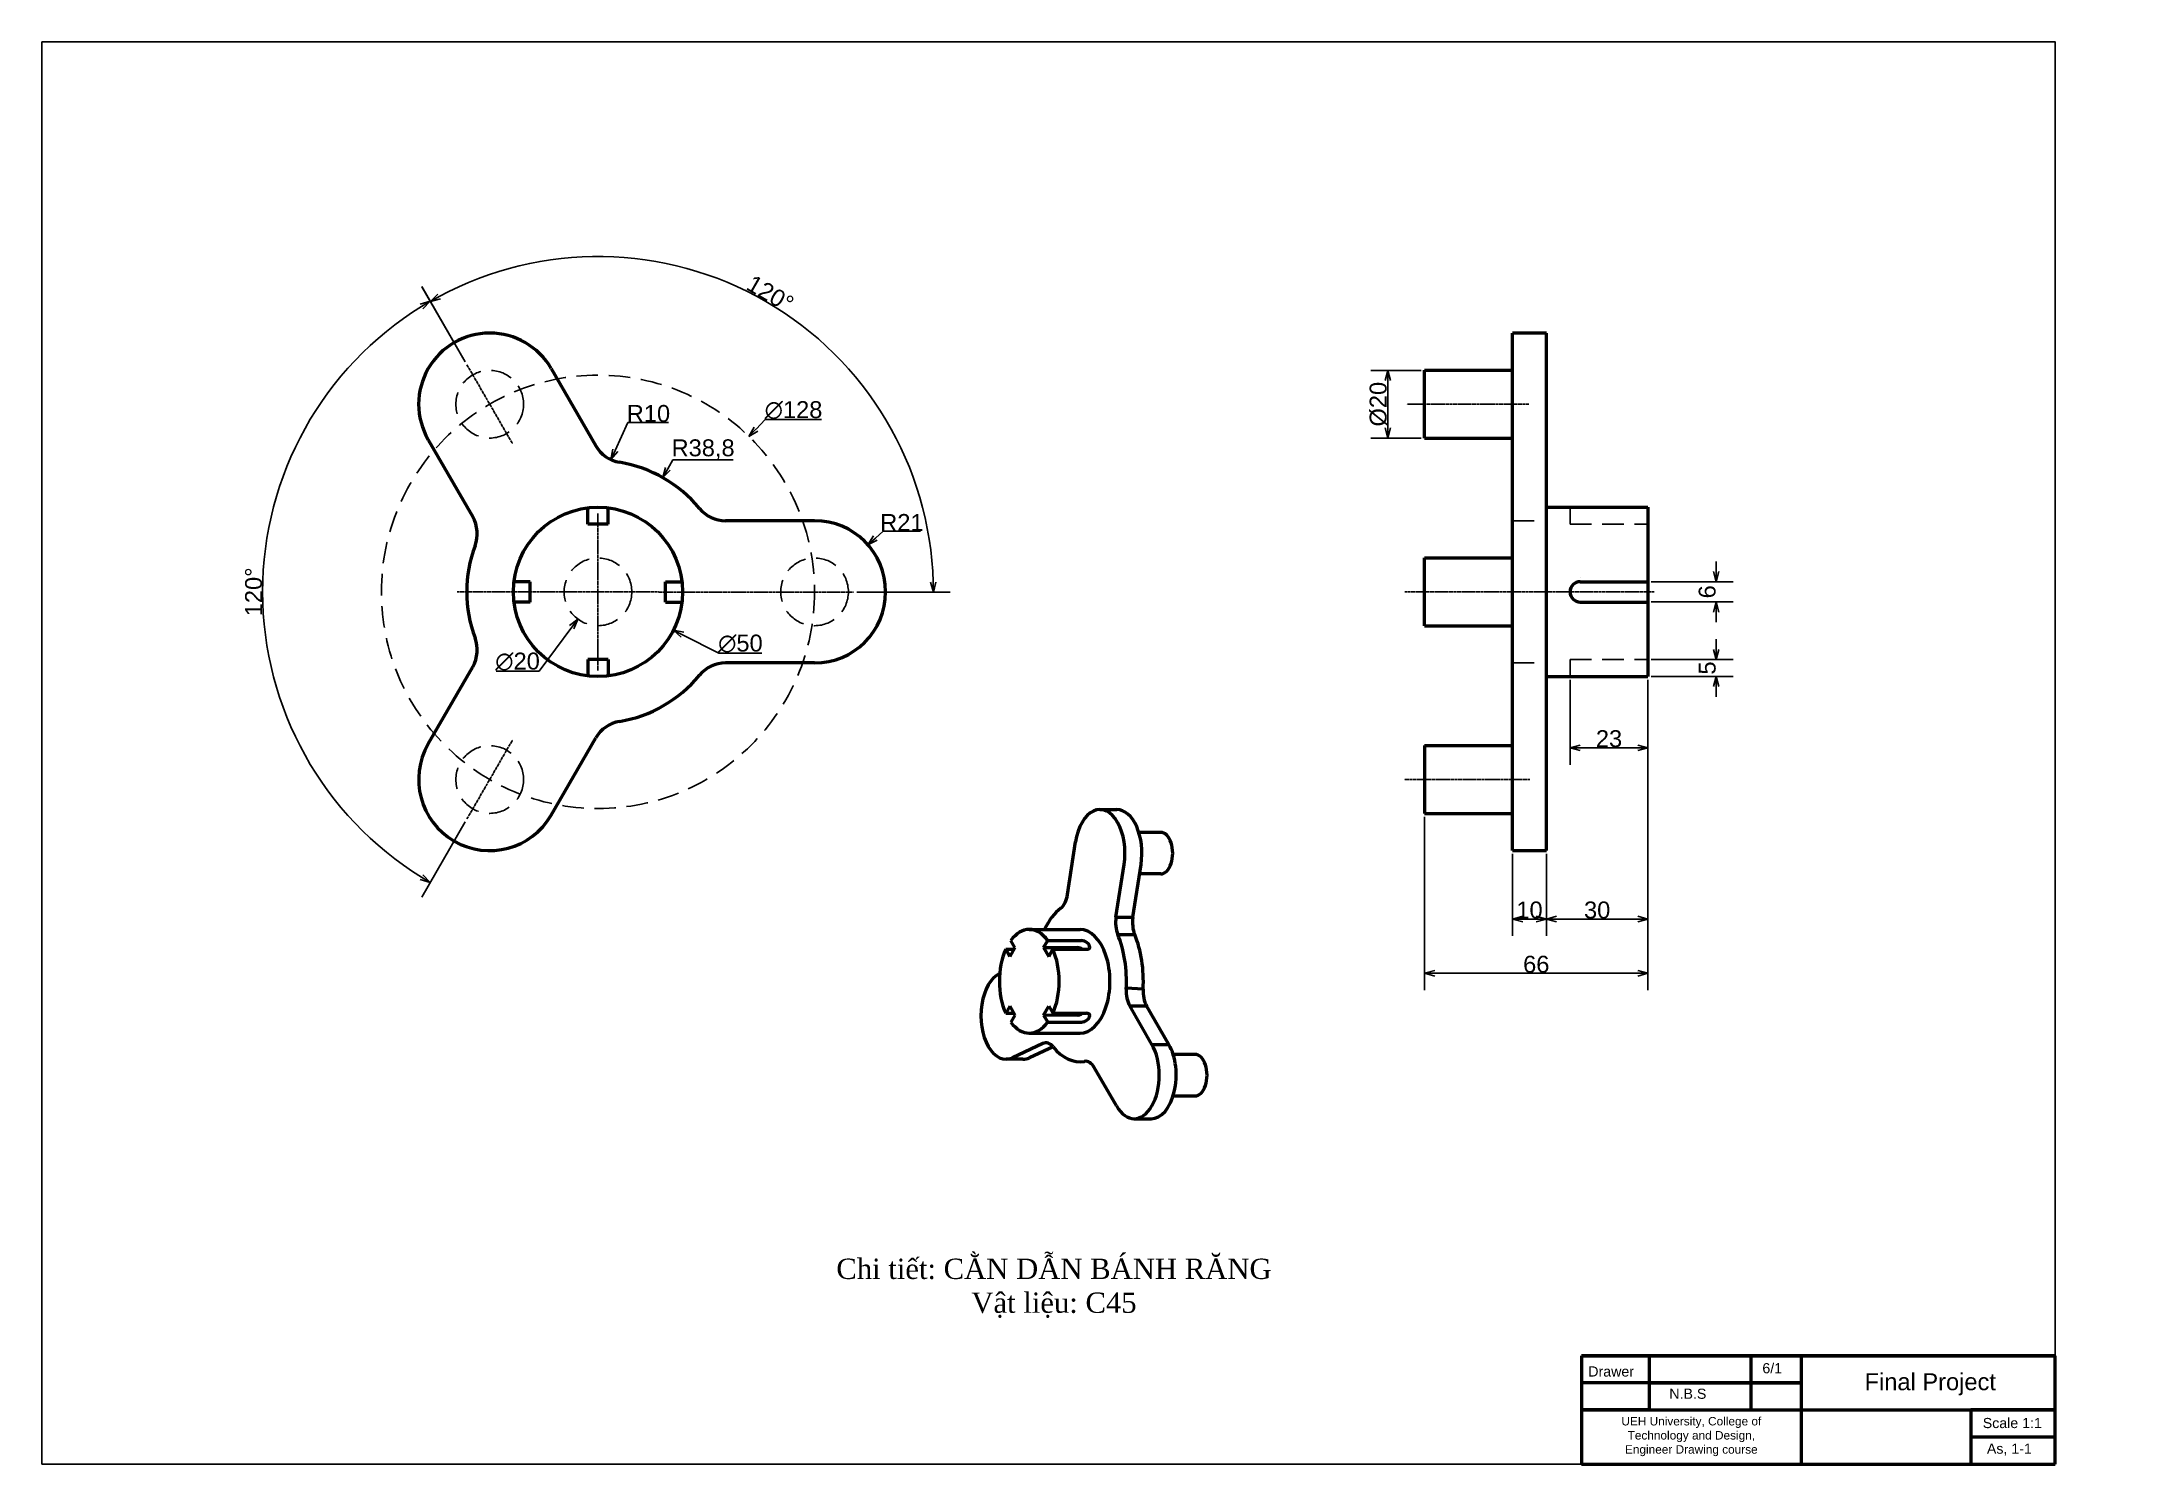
# Model space of a CAD drawing. Header units: inches. Extents: x 632 to 5727, y -9589 to -3994.
# Drawn here: x 1527 to 2147, y -6320 to -5900 of the extents above; entities that cross this region are included whole.
import ezdxf

# ---------------------------------------------------------------- set-up
doc = ezdxf.new("R2010")
doc.units = ezdxf.units.IN
doc.header["$MEASUREMENT"] = 0
doc.linetypes.add('CENTER2', pattern=[1.125, 0.75, -0.125, 0.125, -0.125])
doc.linetypes.add('DASHED2', pattern=[9.525, 6.35, -3.175])
for name, color, linetype, lineweight, plot in [('center line', 5, 'CENTER2', 25, False), ('Dimension line', 3, 'Continuous', 25, False), ('hidden line', 10, 'DASHED2', 25, False), ('visible line', 7, 'Continuous', 50, False)]:
    doc.layers.add(name, color=color, linetype=linetype, lineweight=lineweight, plot=plot)
doc.styles.get("Standard").update_dxf_attribs({"font": 'arial.ttf'})
doc.dimstyles.new('ISO A3', dxfattribs={"dimtxt": 5, "dimasz": 3, "dimexe": 5, "dimexo": 1, "dimgap": 0.09, "dimtad": 1, "dimtoh": 1, "dimdec": 0, "dimzin": 0, "dimdsep": 46, "dimtxsty": 'Standard', "dimblk": 'OPEN30', "dimcen": 0.09, "dimclrd": 256, "dimclre": 256, "dimadec": 0, "dimazin": 0, "dimtfac": 1, "dimtdec": 0, "dimtofl": 0, "dimtmove": 0, "dimatfit": 3, "dimldrblk": 'OPEN30', "dimfxl": 1, "dimtolj": 1, "dimtzin": 0, "dimarcsym": 0})

msp = doc.modelspace()

# ---------------------------------------------------------------- texts
at = {"color": 1, "insert": (1762.60178, -6259.29666), "char_height": 6, "attachment_point": 1}
msp.add_mtext_dynamic_manual_height_columns('\\pxqc;{\\fTimes New Roman|b0|i0|c0|p18;\\C256;Chi tiết: CẰN DẪN BÁNH RĂNG\\PVật liệu: C45}', width=127.0713896, gutter_width=1, heights=[0], dxfattribs=at)
at = {"layer": 'Dimension line', "insert": (1984.04839, -6291.11662), "char_height": 3, "attachment_point": 1}
msp.add_mtext_dynamic_manual_height_columns('{\\C0;Drawer}', width=33.9958744, gutter_width=25, heights=[2.28621], dxfattribs=at)
at = {"layer": 'visible line', "attachment_point": 1}
for s, width, heights, insert, char_height in [('6/1', 33.9958744, [2.28621], (2035.49571, -6290.15604), 3), ('Final Project', 49.9491703, [0], (2065.69928, -6293.1541), 5), ('N.B.S', 33.9958744, [2.28621], (2007.99553, -6297.69185), 3), ('\\pxqc;UEH University, College of Technology and Design, \\PEngineer Drawing course ', 58.9083844, [19.15756], (1985.04583, -6306.05414), 2.5), ('Scale 1:1', 33.9958744, [2.28621], (2100.62058, -6306.3412), 3), ('As, 1-1', 33.9958744, [2.28621], (2101.85244, -6313.91135), 3)]:
    msp.add_mtext_dynamic_manual_height_columns(s, width=width, gutter_width=25, heights=heights, dxfattribs=dict(at, insert=insert, char_height=char_height))

# ---------------------------------------------------------------- blocks, each defined once
blk = doc.blocks.new('_Open30')
at = {"color": 0, "linetype": 'ByBlock', "lineweight": -2}
for p, q in [((-1, 0.27), (0, 0)), ((0, 0), (-1, -0.27)), ((0, 0), (-1, 0))]:
    blk.add_line(p, q, dxfattribs=at)
blk = doc.blocks.new('*D68')
at = {"layer": 'Defpoints', "color": 0, "transparency": 16777216}
for p in [(1697.35, -6054.33), (1685.41, -6070.38)]:
    blk.add_point(p, dxfattribs=at)
at = {"layer": 'Dimension line', "lineweight": -2, "transparency": 16777216}
for p, q in [((1691.29, -6062.35), (1691.47, -6062.35)), ((1691.38, -6062.44), (1691.38, -6062.26)), ((1673.98, -6085.74), (1683.62, -6072.78)), ((1661.31, -6085.74), (1673.98, -6085.74))]:
    blk.add_line(p, q, dxfattribs=at)
at = {"layer": 'Dimension line', "lineweight": -2, "transparency": 16777216, "xscale": 3, "yscale": 3, "zscale": 3, "rotation": 53.35731949341491}
blk.add_blockref('_Open30', (1685.41, -6070.38), dxfattribs=at)
at = {"layer": 'Dimension line', "color": 0, "transparency": 16777216, "insert": (1667.6, -6082.96), "char_height": 5, "attachment_point": 5}
blk.add_mtext('\\A1;∅20', dxfattribs=at)
blk = doc.blocks.new('*D69')
at = {"layer": 'Defpoints', "color": 0, "transparency": 16777216}
for p in [(1669.08, -6051.06), (1713.68, -6073.65)]:
    blk.add_point(p, dxfattribs=at)
at = {"layer": 'Dimension line', "lineweight": -2, "transparency": 16777216}
for p, q in [((1691.29, -6062.35), (1691.47, -6062.35)), ((1691.38, -6062.44), (1691.38, -6062.26)), ((1727.08, -6080.44), (1716.36, -6075.01)), ((1739.76, -6080.44), (1727.08, -6080.44))]:
    blk.add_line(p, q, dxfattribs=at)
at = {"layer": 'Dimension line', "lineweight": -2, "transparency": 16777216, "xscale": 3, "yscale": 3, "zscale": 3, "rotation": 153.1367611301762}
blk.add_blockref('_Open30', (1713.68, -6073.65), dxfattribs=at)
at = {"layer": 'Dimension line', "color": 0, "transparency": 16777216, "insert": (1733.46, -6077.65), "char_height": 5, "attachment_point": 5}
blk.add_mtext('\\A1;∅50', dxfattribs=at)
blk = doc.blocks.new('*D70')
at = {"layer": 'Defpoints', "color": 0, "transparency": 16777216}
for p in [(1771.11, -6048.44), (1755.38, -6062.35)]:
    blk.add_point(p, dxfattribs=at)
at = {"layer": 'Dimension line', "lineweight": -2, "transparency": 16777216}
for p, q in [((1775.61, -6044.47), (1773.36, -6046.46)), ((1786.68, -6044.47), (1775.61, -6044.47)), ((1755.29, -6062.35), (1755.47, -6062.35)), ((1755.38, -6062.44), (1755.38, -6062.26))]:
    blk.add_line(p, q, dxfattribs=at)
at = {"layer": 'Dimension line', "lineweight": -2, "transparency": 16777216, "xscale": 3, "yscale": 3, "zscale": 3, "rotation": 221.4758796470423}
blk.add_blockref('_Open30', (1771.11, -6048.44), dxfattribs=at)
at = {"layer": 'Dimension line', "color": 0, "transparency": 16777216, "insert": (1781.19, -6041.87), "char_height": 5, "attachment_point": 5}
blk.add_mtext('\\A1;R21', dxfattribs=at)
blk = doc.blocks.new('*D71')
at = {"layer": 'Defpoints', "color": 0, "transparency": 16777216}
for p in [(1735.98, -6016.46), (1646.77, -6108.25)]:
    blk.add_point(p, dxfattribs=at)
at = {"layer": 'Dimension line', "lineweight": -2, "transparency": 16777216}
for p, q in [((1740.82, -6011.49), (1738.08, -6014.31)), ((1757.4, -6011.49), (1740.82, -6011.49)), ((1691.29, -6062.35), (1691.47, -6062.35)), ((1691.38, -6062.44), (1691.38, -6062.26))]:
    blk.add_line(p, q, dxfattribs=at)
at = {"layer": 'Dimension line', "lineweight": -2, "transparency": 16777216, "xscale": 3, "yscale": 3, "zscale": 3, "rotation": 225.8165646911723}
blk.add_blockref('_Open30', (1735.98, -6016.46), dxfattribs=at)
at = {"layer": 'Dimension line', "color": 0, "transparency": 16777216, "insert": (1749.16, -6008.7), "char_height": 5, "attachment_point": 5}
blk.add_mtext('\\A1;∅128', dxfattribs=at)
blk = doc.blocks.new('*D72')
at = {"layer": 'Defpoints', "color": 0, "transparency": 16777216}
for p in [(1710.51, -6028.59), (1691.38, -6062.35)]:
    blk.add_point(p, dxfattribs=at)
at = {"layer": 'Dimension line', "lineweight": -2, "transparency": 16777216}
for p, q in [((1713.46, -6023.37), (1711.98, -6025.98)), ((1731.34, -6023.37), (1713.46, -6023.37)), ((1691.29, -6062.35), (1691.47, -6062.35)), ((1691.38, -6062.44), (1691.38, -6062.26))]:
    blk.add_line(p, q, dxfattribs=at)
at = {"layer": 'Dimension line', "lineweight": -2, "transparency": 16777216, "xscale": 3, "yscale": 3, "zscale": 3, "rotation": 240.4661162946129}
blk.add_blockref('_Open30', (1710.51, -6028.59), dxfattribs=at)
at = {"layer": 'Dimension line', "color": 0, "transparency": 16777216, "insert": (1722.44, -6020.28), "char_height": 5, "attachment_point": 5}
blk.add_mtext('\\A1;R38,8', dxfattribs=at)
blk = doc.blocks.new('*D73')
at = {"layer": 'Defpoints', "color": 0, "transparency": 16777216}
for p in [(1699.38, -6014.21), (1695.22, -6023.31)]:
    blk.add_point(p, dxfattribs=at)
at = {"layer": 'Dimension line', "lineweight": -2, "transparency": 16777216}
for p, q in [((1700.24, -6012.34), (1696.47, -6020.58)), ((1712.26, -6012.34), (1700.24, -6012.34))]:
    blk.add_line(p, q, dxfattribs=at)
at = {"layer": 'Dimension line', "lineweight": -2, "transparency": 16777216, "xscale": 3, "yscale": 3, "zscale": 3, "rotation": 245.409779942944}
blk.add_blockref('_Open30', (1695.22, -6023.31), dxfattribs=at)
at = {"layer": 'Dimension line', "color": 0, "transparency": 16777216, "insert": (1706.29, -6009.7), "char_height": 5, "attachment_point": 5}
blk.add_mtext('\\A1;R10', dxfattribs=at)
blk = doc.blocks.new('*D74')
at = {"layer": 'Defpoints', "color": 0, "transparency": 16777216}
for p in [(1652.66, -5995.3), (1767.35, -5998.72), (1666.09, -6018.56), (1649.74, -6062.35), (1766.85, -6062.44)]:
    blk.add_point(p, dxfattribs=at)
at = {"layer": 'Dimension line', "lineweight": -2, "transparency": 16777216}
for p, q in [((1652.16, -5994.43), (1639.35, -5972.23)), ((1767.85, -6062.44), (1795.5, -6062.47))]:
    blk.add_line(p, q, dxfattribs=at)
blk.add_arc((1691.4, -6062.39), 99.1, 1.69046, 118.2655, dxfattribs=at)
at = {"layer": 'Dimension line', "lineweight": -2, "transparency": 16777216, "xscale": 3, "yscale": 3, "zscale": 3}
for p, rotation in [((1641.85, -5976.56), 209.1327523298897), ((1790.5, -6062.46), 270.82321304834)]:
    blk.add_blockref('_Open30', p, dxfattribs=dict(at, rotation=rotation))
at = {"layer": 'Dimension line', "color": 0, "transparency": 16777216, "insert": (1742.3, -5974.29), "char_height": 5, "attachment_point": 5, "rotation": 329.97798}
blk.add_mtext('\\A1;120°', dxfattribs=at)
blk = doc.blocks.new('*D75')
at = {"layer": 'Defpoints', "color": 0, "transparency": 16777216}
for p in [(1652.66, -5995.3), (1666.09, -6018.56), (1598.24, -6028.45), (1666.09, -6106.15), (1652.66, -6129.41)]:
    blk.add_point(p, dxfattribs=at)
at = {"layer": 'Dimension line', "lineweight": -2, "transparency": 16777216}
for p, q in [((1652.16, -5994.43), (1639.32, -5972.18)), ((1652.16, -6130.27), (1639.32, -6152.52))]:
    blk.add_line(p, q, dxfattribs=at)
blk.add_arc((1691.38, -6062.35), 99.12, 121.73423, 238.26577, dxfattribs=at)
at = {"layer": 'Dimension line', "lineweight": -2, "transparency": 16777216, "xscale": 3, "yscale": 3, "zscale": 3}
for p, rotation in [((1641.82, -5976.51), 30.86711683830774), ((1641.82, -6148.19), 329.1328831616929)]:
    blk.add_blockref('_Open30', p, dxfattribs=dict(at, rotation=rotation))
at = {"layer": 'Dimension line', "color": 0, "transparency": 16777216, "insert": (1589.62, -6062.35), "char_height": 5, "attachment_point": 5, "rotation": 90}
blk.add_mtext('\\A1;120°', dxfattribs=at)
blk = doc.blocks.new('*D76')
at = {"layer": 'Defpoints', "color": 0, "transparency": 16777216}
for p in [(1961.67, -6138.78), (1971.67, -6138.78), (1971.67, -6158.99)]:
    blk.add_point(p, dxfattribs=at)
at = {"layer": 'Dimension line', "lineweight": -2, "transparency": 16777216}
for p, q in [((1961.67, -6139.78), (1961.67, -6163.99)), ((1971.67, -6139.78), (1971.67, -6163.99)), ((1964.67, -6158.99), (1968.67, -6158.99))]:
    blk.add_line(p, q, dxfattribs=at)
at = {"layer": 'Dimension line', "lineweight": -2, "transparency": 16777216, "xscale": 3, "yscale": 3, "zscale": 3, "rotation": 180}
blk.add_blockref('_Open30', (1961.67, -6158.99), dxfattribs=at)
at = {"layer": 'Dimension line', "lineweight": -2, "transparency": 16777216, "xscale": 3, "yscale": 3, "zscale": 3}
blk.add_blockref('_Open30', (1971.67, -6158.99), dxfattribs=at)
at = {"layer": 'Dimension line', "color": 0, "transparency": 16777216, "insert": (1966.67, -6156.35), "char_height": 5, "attachment_point": 5}
blk.add_mtext('\\A1;10', dxfattribs=at)
blk = doc.blocks.new('*D77')
at = {"layer": 'Defpoints', "color": 0, "transparency": 16777216}
for p in [(2001.67, -6087.35), (1971.67, -6138.78), (2001.67, -6158.99)]:
    blk.add_point(p, dxfattribs=at)
at = {"layer": 'Dimension line', "lineweight": -2, "transparency": 16777216}
for p, q in [((2001.67, -6088.35), (2001.67, -6163.99)), ((1971.67, -6139.78), (1971.67, -6163.99)), ((1974.67, -6158.99), (1998.67, -6158.99))]:
    blk.add_line(p, q, dxfattribs=at)
at = {"layer": 'Dimension line', "lineweight": -2, "transparency": 16777216, "xscale": 3, "yscale": 3, "zscale": 3, "rotation": 180}
blk.add_blockref('_Open30', (1971.67, -6158.99), dxfattribs=at)
at = {"layer": 'Dimension line', "lineweight": -2, "transparency": 16777216, "xscale": 3, "yscale": 3, "zscale": 3}
blk.add_blockref('_Open30', (2001.67, -6158.99), dxfattribs=at)
at = {"layer": 'Dimension line', "color": 0, "transparency": 16777216, "insert": (1986.67, -6156.35), "char_height": 5, "attachment_point": 5}
blk.add_mtext('\\A1;30', dxfattribs=at)
blk = doc.blocks.new('*D78')
at = {"layer": 'Defpoints', "color": 0, "transparency": 16777216}
for p in [(2001.67, -6087.35), (1935.67, -6127.78), (2001.67, -6175.01)]:
    blk.add_point(p, dxfattribs=at)
at = {"layer": 'Dimension line', "lineweight": -2, "transparency": 16777216}
for p, q in [((2001.67, -6088.35), (2001.67, -6180.01)), ((1935.67, -6128.78), (1935.67, -6180.01)), ((1938.67, -6175.01), (1998.67, -6175.01))]:
    blk.add_line(p, q, dxfattribs=at)
at = {"layer": 'Dimension line', "lineweight": -2, "transparency": 16777216, "xscale": 3, "yscale": 3, "zscale": 3, "rotation": 180}
blk.add_blockref('_Open30', (1935.67, -6175.01), dxfattribs=at)
at = {"layer": 'Dimension line', "lineweight": -2, "transparency": 16777216, "xscale": 3, "yscale": 3, "zscale": 3}
blk.add_blockref('_Open30', (2001.67, -6175.01), dxfattribs=at)
at = {"layer": 'Dimension line', "color": 0, "transparency": 16777216, "insert": (1968.67, -6172.37), "char_height": 5, "attachment_point": 5}
blk.add_mtext('\\A1;66', dxfattribs=at)
blk = doc.blocks.new('*D79')
at = {"layer": 'Defpoints', "color": 0, "transparency": 16777216}
for p in [(2001.67, -6059.35), (2001.67, -6065.35), (2021.84, -6065.35)]:
    blk.add_point(p, dxfattribs=at)
at = {"layer": 'Dimension line', "lineweight": -2, "transparency": 16777216}
for p, q in [((2021.84, -6056.35), (2021.84, -6053.35)), ((2002.67, -6059.35), (2026.84, -6059.35)), ((2002.67, -6065.35), (2026.84, -6065.35)), ((2021.84, -6068.35), (2021.84, -6071.35))]:
    blk.add_line(p, q, dxfattribs=at)
at = {"layer": 'Dimension line', "lineweight": -2, "transparency": 16777216, "xscale": 3, "yscale": 3, "zscale": 3}
for p, rotation in [((2021.84, -6059.35), 270), ((2021.84, -6065.35), 90)]:
    blk.add_blockref('_Open30', p, dxfattribs=dict(at, rotation=rotation))
at = {"layer": 'Dimension line', "color": 0, "transparency": 16777216, "insert": (2019.2, -6062.35), "char_height": 5, "attachment_point": 5, "rotation": 90}
blk.add_mtext('\\A1;6', dxfattribs=at)
blk = doc.blocks.new('*D80')
at = {"layer": 'Defpoints', "color": 0, "transparency": 16777216}
for p in [(2001.67, -6082.35), (2001.67, -6087.35), (2021.84, -6087.35)]:
    blk.add_point(p, dxfattribs=at)
at = {"layer": 'Dimension line', "lineweight": -2, "transparency": 16777216}
for p, q in [((2021.84, -6079.35), (2021.84, -6076.35)), ((2002.67, -6082.35), (2026.84, -6082.35)), ((2002.67, -6087.35), (2026.84, -6087.35)), ((2021.84, -6090.35), (2021.84, -6093.35))]:
    blk.add_line(p, q, dxfattribs=at)
at = {"layer": 'Dimension line', "lineweight": -2, "transparency": 16777216, "xscale": 3, "yscale": 3, "zscale": 3}
for p, rotation in [((2021.84, -6082.35), 270), ((2021.84, -6087.35), 90)]:
    blk.add_blockref('_Open30', p, dxfattribs=dict(at, rotation=rotation))
at = {"layer": 'Dimension line', "color": 0, "transparency": 16777216, "insert": (2019.21, -6084.85), "char_height": 5, "attachment_point": 5, "rotation": 90}
blk.add_mtext('\\A1;5', dxfattribs=at)
blk = doc.blocks.new('*D81')
at = {"layer": 'Defpoints', "color": 0, "transparency": 16777216}
for p in [(1935.67, -5996.93), (1924.8, -6016.93), (1935.67, -6016.93)]:
    blk.add_point(p, dxfattribs=at)
at = {"layer": 'Dimension line', "lineweight": -2, "transparency": 16777216}
for p, q in [((1934.67, -5996.93), (1919.8, -5996.93)), ((1924.8, -5999.93), (1924.8, -6013.93)), ((1934.67, -6016.93), (1919.8, -6016.93))]:
    blk.add_line(p, q, dxfattribs=at)
at = {"layer": 'Dimension line', "lineweight": -2, "transparency": 16777216, "xscale": 3, "yscale": 3, "zscale": 3}
for p, rotation in [((1924.8, -5996.93), 90), ((1924.8, -6016.93), 270)]:
    blk.add_blockref('_Open30', p, dxfattribs=dict(at, rotation=rotation))
at = {"layer": 'Dimension line', "color": 0, "transparency": 16777216, "insert": (1922.02, -6006.93), "char_height": 5, "attachment_point": 5, "rotation": 90}
blk.add_mtext('\\A1;%%C20', dxfattribs=at)
blk = doc.blocks.new('*D82')
at = {"layer": 'Defpoints', "color": 0, "transparency": 16777216}
for p in [(1978.67, -6087.35), (2001.67, -6087.35), (2001.67, -6108.4)]:
    blk.add_point(p, dxfattribs=at)
at = {"layer": 'Dimension line', "lineweight": -2, "transparency": 16777216}
for p, q in [((1978.67, -6088.35), (1978.67, -6113.4)), ((2001.67, -6088.35), (2001.67, -6113.4)), ((1981.67, -6108.4), (1998.67, -6108.4))]:
    blk.add_line(p, q, dxfattribs=at)
at = {"layer": 'Dimension line', "lineweight": -2, "transparency": 16777216, "xscale": 3, "yscale": 3, "zscale": 3, "rotation": 180}
blk.add_blockref('_Open30', (1978.67, -6108.4), dxfattribs=at)
at = {"layer": 'Dimension line', "lineweight": -2, "transparency": 16777216, "xscale": 3, "yscale": 3, "zscale": 3}
blk.add_blockref('_Open30', (2001.67, -6108.4), dxfattribs=at)
at = {"layer": 'Dimension line', "color": 0, "transparency": 16777216, "insert": (1990.17, -6105.75), "char_height": 5, "attachment_point": 5}
blk.add_mtext('\\A1;23', dxfattribs=at)

# ---------------------------------------------------------------- dimensions: what is measured, and where the dimension line sits
at = {"layer": 'Dimension line'}
for base, line1, picture, middle in [((1767.34756, -5998.72176), ((1649.74302, -6062.3531), (1766.84676, -6062.4431)), '*D74', (1742.30439, -5974.29006)), ((1598.23853, -6028.45272), ((1652.66473, -6129.40827), (1666.09337, -6106.14918)), '*D75', (1589.61812, -6062.3531))]:
    dim = msp.add_angular_dim_2l(base=base, line1=line1, line2=((1652.66473, -5995.29793), (1666.09337, -6018.55702)), dimstyle='ISO A3', dxfattribs=at)
    dim.commit()
    dim.dimension.update_dxf_attribs({"geometry": picture, "text_midpoint": middle})
dim = msp.add_linear_dim(base=(1924.80434, -6016.92748), p1=(1935.66778, -5996.92748), p2=(1935.66778, -6016.92748), angle=90, text='%%C<>', dimstyle='ISO A3', dxfattribs=at)
dim.commit()
dim.dimension.update_dxf_attribs({"geometry": '*D81', "text_midpoint": (1922.02164, -6006.92748)})
for p1, p2, picture, middle in [((1646.77375, -6108.24828), (1735.98435, -6016.45792), '*D71', (1749.15501, -6011.48618)), ((1669.07686, -6051.05654), (1713.68124, -6073.64966), '*D69', (1733.4645, -6080.43738)), ((1697.34728, -6054.32937), (1685.41083, -6070.37683), '*D68', (1667.60009, -6085.74086))]:
    dim = msp.add_diameter_dim_2p(p1=p1, p2=p2, dimstyle='ISO A3', dxfattribs=at)
    dim.commit()
    dim.dimension.update_dxf_attribs({"geometry": picture, "text_midpoint": middle, "dimtype": 163})
dim = msp.add_radius_dim(center=(1699.38148, -6014.21371), mpoint=(1695.22022, -6023.30678), dimstyle='ISO A3', dxfattribs=at)
dim.commit()
dim.dimension.update_dxf_attribs({"geometry": '*D73', "text_midpoint": (1706.29192, -6012.34489), "dimtype": 164})
dim = msp.add_radius_dim(center=(1691.37905, -6062.3531), mpoint=(1710.50506, -6028.59461), text='R38,8', dimstyle='ISO A3', dxfattribs=at)
dim.commit()
dim.dimension.update_dxf_attribs({"geometry": '*D72', "text_midpoint": (1722.44423, -6020.27944)})
dim = msp.add_radius_dim(center=(1755.37905, -6062.3531), mpoint=(1771.11298, -6048.4447), dimstyle='ISO A3', dxfattribs=at)
dim.commit()
dim.dimension.update_dxf_attribs({"geometry": '*D70', "text_midpoint": (1781.18952, -6041.87064)})
for base, p1, p2, picture, middle in [((2021.84265, -6065.3531), (2001.66778, -6059.3531), (2001.66778, -6065.3531), '*D79', (2019.19978, -6062.3531)), ((2021.84265, -6087.3531), (2001.66778, -6082.3531), (2001.66778, -6087.3531), '*D80', (2019.21001, -6084.8531))]:
    dim = msp.add_linear_dim(base=base, p1=p1, p2=p2, angle=90, dimstyle='ISO A3', dxfattribs=at)
    dim.commit()
    dim.dimension.update_dxf_attribs({"geometry": picture, "text_midpoint": middle})
for base, p1, p2, picture, middle in [((2001.66778, -6175.01085), (1935.66778, -6127.77873), (2001.66778, -6087.3531), '*D78', (1968.66778, -6172.36799)), ((2001.66778, -6158.99128), (1971.66778, -6138.77873), (2001.66778, -6087.3531), '*D77', (1986.66778, -6156.34671)), ((2001.66778, -6108.39641), (1978.66778, -6087.3531), (2001.66778, -6087.3531), '*D82', (1990.16778, -6105.75184)), ((1971.66778, -6158.99128), (1961.66778, -6138.77873), (1971.66778, -6138.77873), '*D76', (1966.66778, -6156.34841))]:
    dim = msp.add_linear_dim(base=base, p1=p1, p2=p2, dimstyle='ISO A3', dxfattribs=at)
    dim.commit()
    dim.dimension.update_dxf_attribs({"geometry": picture, "text_midpoint": middle})

# ---------------------------------------------------------------- linework, layer by layer
msp.add_lwpolyline([(1527.05285, -5899.95073), (2122.05285, -5899.95073), (2122.05285, -6319.95073), (1527.05285, -6319.95073)], close=True)
at = {"layer": 'center line'}
for p, q in [((1652.66473, -5995.29793), (1666.09337, -6018.55702)), ((1966.44521, -6006.92748), (1930.42367, -6006.92748)), ((1691.37905, -6039.16592, 228.63235), (1691.37905, -6085.54029, -228.63235)), ((1649.74302, -6062.3531), (1766.84676, -6062.4431)), ((2003.53121, -6062.3531), (1929.87004, -6062.3531)), ((1981.66778, -6058.06107, 8.43712), (1981.66778, -6058.06107, -500.2177)), ((1652.66473, -6129.40827), (1666.09337, -6106.14918)), ((1966.80008, -6117.77873), (1929.63019, -6117.77873))]:
    msp.add_line(p, q, dxfattribs=at)
at = {"layer": 'hidden line'}
for p, q in [((1978.66778, -6037.3531), (1978.66778, -6042.3531)), ((1961.66778, -6041.3531), (1971.66778, -6041.3531)), ((1978.66778, -6042.3531), (2001.66778, -6042.3531)), ((1978.66778, -6087.3531), (1978.66778, -6082.3531)), ((1978.66778, -6082.3531), (2001.66778, -6082.3531)), ((1961.66778, -6083.3531), (1971.66778, -6083.3531))]:
    msp.add_line(p, q, dxfattribs=at)
at = {"layer": 'hidden line', "color": 7}
msp.add_circle((1691.37905, -6062.3531), 64, dxfattribs=at)
at = {"layer": 'hidden line'}
for centre in [(1659.37905, -6006.92748), (1691.37905, -6062.3531), (1755.37905, -6062.3531), (1659.37905, -6117.77873)]:
    msp.add_circle(centre, 10, dxfattribs=at)
at = {"layer": 'visible line'}
for p, q in [((1961.66778, -6138.77873), (1961.66778, -5985.92748)), ((1971.66778, -5985.92748), (1961.66778, -5985.92748)), ((1971.66778, -6138.77873), (1971.66778, -5985.92748)), ((1677.56559, -5996.42748), (1690.72122, -6019.21371)), ((1935.66778, -6016.92748), (1935.66778, -5996.92748)), ((1935.66778, -5996.92748), (1961.66778, -5996.92748)), ((1641.19252, -6017.42748), (1654.34816, -6040.21371)), ((1935.66778, -6016.92748), (1961.66778, -6016.92748)), ((1688.37905, -6042.3531), (1688.37905, -6037.53375)), ((1694.37905, -6042.3531), (1694.37905, -6037.53375)), ((1971.66778, -6037.3531), (2001.66778, -6037.3531)), ((2001.66778, -6037.3531), (2001.66778, -6087.3531)), ((1694.37905, -6042.3531), (1688.37905, -6042.3531)), ((1755.37905, -6041.3531), (1729.06778, -6041.3531)), ((1935.66778, -6072.3531), (1935.66778, -6052.3531)), ((1935.66778, -6052.3531), (1961.66778, -6052.3531)), ((1671.37905, -6059.3531), (1666.55971, -6059.3531)), ((1671.37905, -6065.3531), (1671.37905, -6059.3531)), ((1711.37905, -6065.3531), (1711.37905, -6059.3531)), ((1711.37905, -6059.3531), (1716.1984, -6059.3531)), ((1981.66778, -6059.3531), (2001.66778, -6059.3531)), ((1671.37905, -6065.3531), (1666.55971, -6065.3531)), ((1711.37905, -6065.3531), (1716.1984, -6065.3531)), ((1981.66778, -6065.3531), (2001.66778, -6065.3531)), ((1935.66778, -6072.3531), (1961.66778, -6072.3531)), ((1694.37905, -6082.3531), (1688.37905, -6082.3531)), ((1688.37905, -6082.3531), (1688.37905, -6087.17245)), ((1694.37905, -6082.3531), (1694.37905, -6087.17245)), ((1641.19252, -6107.27873), (1654.34816, -6084.49249)), ((1755.37905, -6083.3531), (1729.06778, -6083.3531)), ((1971.66778, -6087.3531), (2001.66778, -6087.3531)), ((1677.56559, -6128.27873), (1690.72122, -6105.49249)), ((1935.66778, -6107.77873), (1935.66778, -6127.77873)), ((1935.66778, -6107.77873), (1961.66778, -6107.77873)), ((1839.69423, -6126.66674), (1844.69423, -6126.66674)), ((1935.66778, -6127.77873), (1961.66778, -6127.77873)), ((1830.11494, -6151.76148), (1832.52259, -6136.19819)), ((1857.69414, -6133.40283), (1851.22301, -6133.40283)), ((1844.45821, -6158.41821), (1846.86586, -6142.85493)), ((1849.45821, -6158.41821), (1851.86586, -6142.85493)), ((1961.66778, -6138.77873), (1971.66778, -6138.77873)), ((1857.69422, -6145.65028), (1851.43342, -6145.65028)), ((1818.8478, -6162.07366), (1833.83782, -6162.07365)), ((1844.45821, -6158.41821), (1849.45821, -6158.41821)), ((1813.08782, -6170.02175), (1811.88298, -6167.93491)), ((1811.88298, -6167.93491), (1814.29266, -6167.93491)), ((1814.58782, -6167.42367), (1813.08782, -6170.02175)), ((1814.58782, -6167.42367), (1813.38298, -6165.33683)), ((1823.08782, -6167.42367), (1824.29266, -6165.33683)), ((1823.08782, -6167.42367), (1824.58782, -6170.02175)), ((1823.08782, -6167.42367), (1833.08782, -6167.42367)), ((1824.29266, -6165.33683), (1834.29266, -6165.33683)), ((1824.58782, -6170.02175), (1825.79266, -6167.93491)), ((1825.79266, -6167.93491), (1835.79266, -6167.93491)), ((1844.99716, -6163.56459), (1849.99716, -6163.56459)), ((1810.09897, -6175.08674), (1810.05978, -6175.10493)), ((1852.49111, -6179.68576), (1847.50438, -6179.43605)), ((1813.08782, -6184.74418), (1811.88298, -6186.83102)), ((1811.88298, -6186.83102), (1814.29266, -6186.83102)), ((1813.08782, -6184.74418), (1814.58782, -6187.34226)), ((1814.58782, -6187.34226), (1813.38298, -6189.4291)), ((1823.08782, -6187.34226), (1824.58782, -6184.74418)), ((1823.08782, -6187.34226), (1833.33023, -6187.32645)), ((1823.08782, -6187.34226), (1824.29266, -6189.4291)), ((1824.58782, -6184.74418), (1825.79266, -6186.83102)), ((1825.79266, -6186.83102), (1835.79266, -6186.83102)), ((1855.08782, -6196.00251), (1848.51, -6184.60939)), ((1848.51, -6184.60939), (1853.51, -6184.60939)), ((1860.08782, -6196.00251), (1853.51, -6184.60939)), ((1818.8426, -6192.69227), (1833.83261, -6192.69226)), ((1824.29266, -6189.4291), (1834.29266, -6189.4291)), ((1816.98141, -6200.38638), (1811.98141, -6200.38638)), ((1822.88851, -6195.77802), (1813.90305, -6199.94819)), ((1825.86451, -6196.71737), (1818.90305, -6199.94819)), ((1855.08782, -6196.00251), (1860.08782, -6196.00251)), ((1867.84006, -6198.97205), (1861.3666, -6198.97205)), ((1844.58782, -6214.18904), (1838.01, -6202.79593)), ((1861.3666, -6211.2195), (1867.83782, -6211.2195)), ((1849.83783, -6217.9556), (1854.82699, -6217.95559)), ((1982.05285, -6287.95073), (2122.05285, -6287.95073))]:
    msp.add_line(p, q, dxfattribs=at)
at = {"layer": 'visible line', "lineweight": 50}
for p, q in [((2122.05285, -6287.95073), (1982.05285, -6287.95073)), ((1982.05285, -6287.95073), (1982.05285, -6319.95073)), ((2032.05285, -6287.95073), (2002.05285, -6287.95073)), ((2032.05285, -6287.95073), (2002.05285, -6287.95073)), ((2002.05285, -6287.95073), (2002.05285, -6303.95073)), ((2047.05285, -6287.95073), (2032.05285, -6287.95073)), ((2047.05285, -6287.95073), (2032.05285, -6287.95073)), ((2032.05285, -6287.95073), (2032.05285, -6303.95073)), ((2047.05285, -6319.95073), (2047.05285, -6287.95073)), ((2122.05285, -6319.95073), (2122.05285, -6287.95073)), ((2047.05285, -6295.95073), (1982.05285, -6295.95073)), ((2002.05285, -6295.95073), (2047.05285, -6295.95073)), ((2002.05285, -6303.95073), (1982.05285, -6303.95073)), ((1982.05285, -6303.95073), (2047.05285, -6303.95073)), ((2047.05285, -6303.95073), (2122.05285, -6303.95073)), ((2122.05285, -6303.95073), (2097.05285, -6303.95073)), ((2097.05285, -6303.95073), (2097.05285, -6319.95073)), ((2097.05285, -6311.95073), (2122.05285, -6311.95073)), ((1982.05285, -6319.95073), (2122.05285, -6319.95073)), ((1982.05285, -6319.95073), (2047.05285, -6319.95073))]:
    msp.add_line(p, q, dxfattribs=at)
at = {"layer": 'visible line'}
msp.add_circle((1691.37905, -6062.3531), 25, dxfattribs=at)
for centre, radius, start, end in [((1659.37905, -6006.92748), 21, 30, 210), ((1699.38148, -6014.21371), 10, 210, 260.56177508), ((1691.37905, -6062.3531), 38.8, 39.43822492, 80.56177508), ((1729.06778, -6031.3531), 10, 219.43822492, 270), ((1645.6879, -6045.21371), 10, 339.43822492, 30), ((1755.37905, -6062.3531), 21, 270, 90), ((1691.37905, -6062.3531), 38.8, 159.43822492, 200.56177508), ((1981.66778, -6062.3531), 3, 90, 270), ((1645.6879, -6079.49249), 10, 330, 20.56177508), ((1691.37905, -6062.3531), 38.8, 279.43822492, 320.56177508), ((1729.06778, -6093.3531), 10, 90, 140.56177508), ((1699.38148, -6110.49249), 10, 99.43822492, 150), ((1659.37905, -6117.77873), 21, 150, 330)]:
    msp.add_arc(centre, radius, start, end, dxfattribs=at)
for centre, major_axis, start_param, end_param in [((1839.69423, -6139.52656), (0, -12.85982), 7.592182246, 10.7337749), ((1844.69423, -6139.52656), (0, -12.85982), 7.592182246, 9.424778018), ((1857.69414, -6139.52656), (0, -6.12372), 6.283167852, 9.424795415), ((1833.83782, -6177.38296), (0, -23.76005), 3.568120142, 4.012242638), ((1826.69988, -6150.17654), (0, -6.12372), 6.709712795, 7.592182246), ((1818.83782, -6177.38296), (0, -15.30931), 2.48480811, 3.806700935), ((1818.83782, -6177.38296), (0, -15.30931), 2.476484373, 3.140463693), ((1833.83782, -6177.38296), (0, -15.30931), 6.281933849, 9.424778337), ((1847.87327, -6160.00315), (0, -6.12372), 4.450589593, 5.333059043), ((1852.87327, -6160.00315), (0, -6.12372), 4.450589593, 5.333059043), ((1818.83782, -6177.38296), (0, -15.30931), 4.047280699, 5.377497261), ((1818.83782, -6177.38296), (0, -15.30931), 0.905688046, 2.235904608), ((1833.83782, -6168.72271), (-1.59099, 0.91856), 4.578577904, 5.497787144), ((1835.04266, -6166.63587), (-1.59099, 0.91856), 2.35619449, 5.497787144), ((1833.83782, -6177.38296), (0, -23.76005), 1.473725039, 2.19146639), ((1838.83782, -6177.38296), (0, -23.76005), 1.473725039, 2.19146639), ((1811.98141, -6187.52656), (0, -12.85982), 3.403392041, 6.544984695), ((1851.01, -6180.27927), (0, -6.12372), 4.615317693, 5.497787144), ((1856.01, -6180.27927), (0, -6.12372), 4.615317693, 5.497787144), ((1833.83782, -6186.04322), (-1.59099, -0.91856), 6.91599389, 7.98779271), ((1835.04266, -6188.13006), (-1.59099, -0.91856), 0.785398163, 3.926990817), ((1818.83782, -6177.38296), (0, -15.30931), 5.618077026, 6.948293588), ((1816.98141, -6187.52656), (0, -12.85982), 6.283185307, 6.544984695), ((1823.80358, -6201.69309), (0, -6.12372), 2.520922591, 3.403392041), ((1833.83782, -6177.38296), (0, -23.76005), 5.662515244, 6.380256595), ((1849.83782, -6205.09578), (0, -12.85982), 5.497787144, 8.639379797), ((1854.83782, -6205.09578), (0, -12.85982), 6.281726303, 8.639379797), ((1867.83782, -6205.09578), (0, -6.12372), 6.283185307, 9.425412319), ((1835.51, -6207.12606), (0, -6.12372), 8.639379797, 9.521849248)]:
    msp.add_ellipse(centre, major_axis=major_axis, ratio=0.577350269, start_param=start_param, end_param=end_param, dxfattribs=at)

msp.set_redraw_order([(e.dxf.handle, doc.entitydb.next_handle()) for e in msp.query("TEXT MTEXT ATTDEF DIMENSION ARC_DIMENSION")])  # texts and dimensions are drawn at this point

doc.saveas('drawing.dxf')
